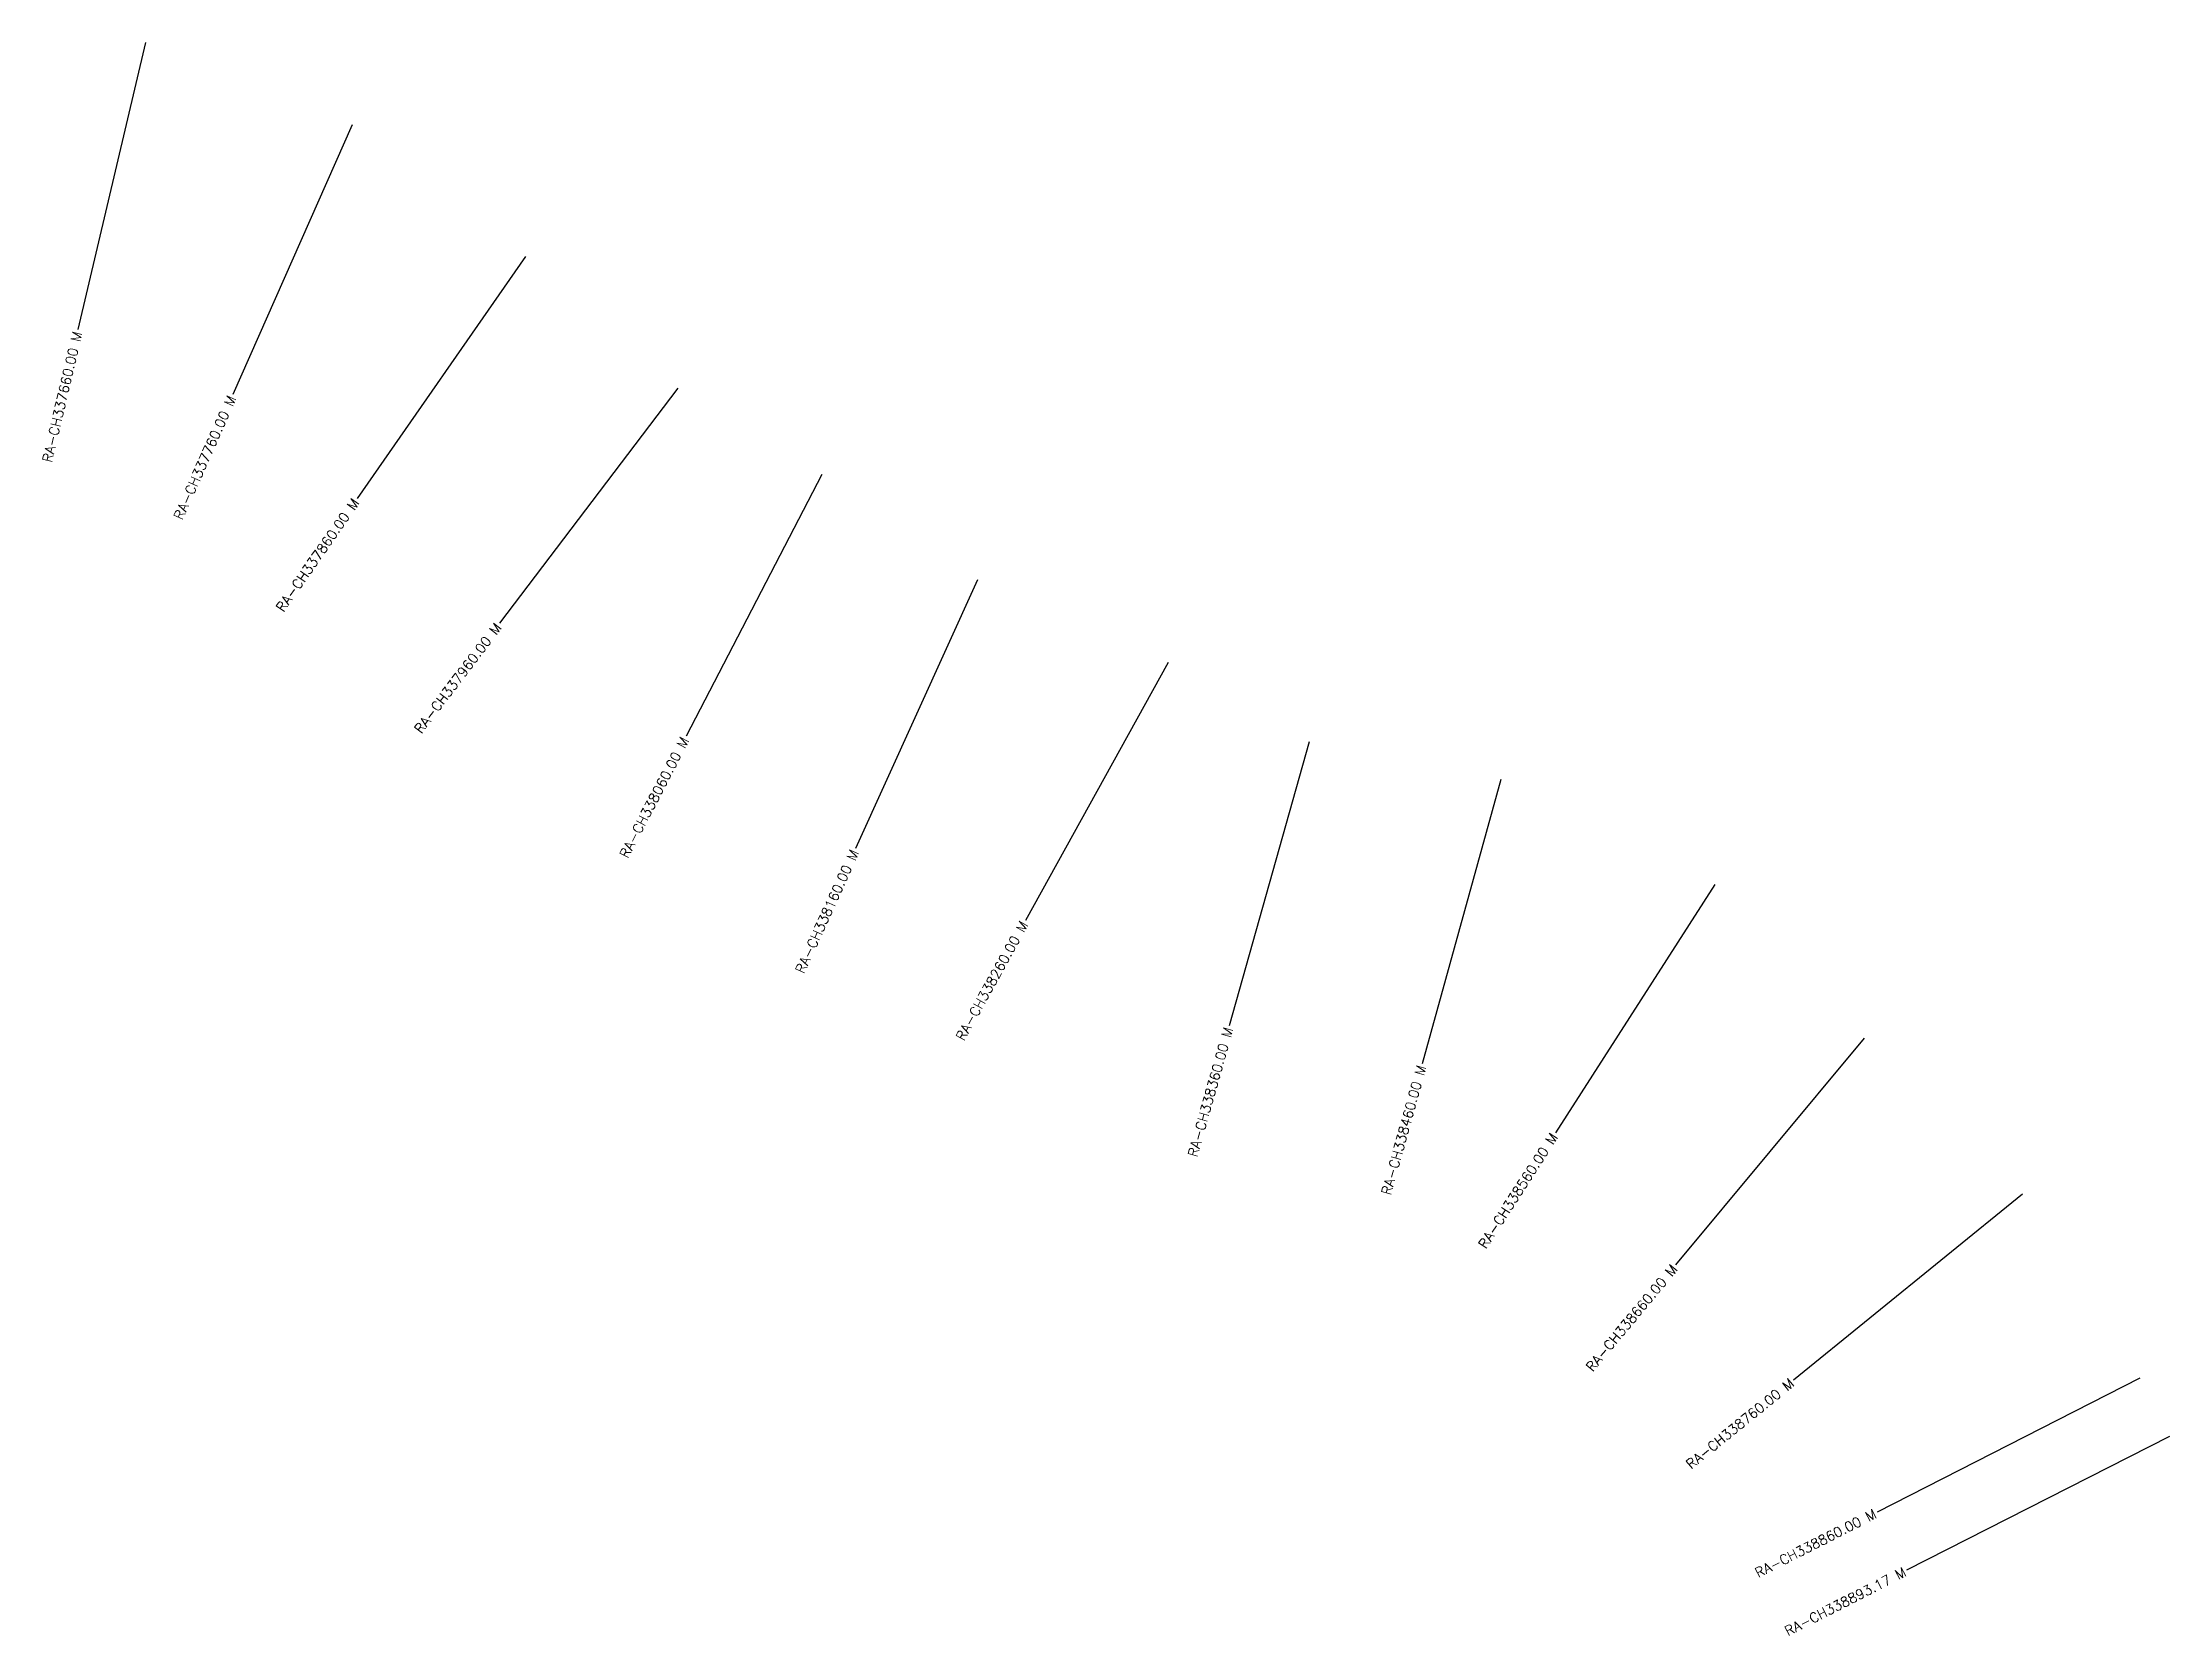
# Model space of a CAD drawing. Header units: metres. Extents: x 289004 to 294704, y 1989666 to 1993048.
# Drawn here: x 291607 to 292689, y 1989666 to 1990476 of the extents above; entities that cross this region are included whole.
import ezdxf
from ezdxf.enums import TextEntityAlignment as Align

# ---------------------------------------------------------------- set-up
doc = ezdxf.new("R2010")
doc.units = ezdxf.units.M
doc.header["$MEASUREMENT"] = 0
doc.layers.add('CS', color=134, linetype='Continuous')
doc.layers.add('CSMark', color=6, linetype='Continuous')
doc.styles.get("Standard").update_dxf_attribs({"font": 'simplex.shx'})

msp = doc.modelspace()

# ---------------------------------------------------------------- texts
at = {"layer": 'CSMark'}
for s, rotation, p in [('RA-CH337660.00 M', 76.8046, (291624.6, 1990329.1)), ('RA-CH337760.00 M', 66.1045, (291703.2, 1990296.2)), ('RA-CH337860.00 M', 55.1693, (291766.2, 1990243.4)), ('RA-CH337960.00 M', 52.8108, (291838.7, 1990180)), ('RA-CH338060.00 M', 62.5465, (291933.7, 1990122.4)), ('RA-CH338160.00 M', 65.5986, (292020, 1990065.2)), ('RA-CH338260.00 M', 61.0461, (292106.3, 1990028.7)), ('RA-CH338360.00 M', 74.2559, (292210.2, 1989975.1)), ('RA-CH338460.00 M', 74.5237, (292308.4, 1989955.8)), ('RA-CH338560.00 M', 57.2357, (292375.9, 1989920.8)), ('RA-CH338660.00 M', 50.2672, (292437, 1989853.6)), ('RA-CH338760.00 M', 39.0944, (292496.8, 1989795.1)), ('RA-CH338860.00 M', 26.9777, (292539.2, 1989728.2)), ('RA-CH338893.17 M', 26.9777, (292554.3, 1989698.6))]:
    msp.add_text(s, height=5, rotation=rotation, dxfattribs=at).set_placement(p, align=Align.MIDDLE_RIGHT)

# ---------------------------------------------------------------- linework, layer by layer
at = {"layer": 'CS'}
for p, q in [((291659.1, 1990476.1), (291624.8, 1990330.1)), ((291764.3, 1990434.2), (291703.6, 1990297.1)), ((291852.5, 1990367.3), (291766.8, 1990244.2)), ((291930, 1990300.3), (291839.3, 1990180.8)), ((292003.3, 1990256.4), (291934.2, 1990123.3)), ((292082.4, 1990202.8), (292020.4, 1990066.1)), ((292179.4, 1990160.8), (292106.8, 1990029.5)), ((292251.1, 1990120.4), (292210.4, 1989976)), ((292348.7, 1990101.3), (292308.6, 1989956.7)), ((292457.6, 1990047.8), (292376.4, 1989921.6)), ((292533.5, 1989969.7), (292437.6, 1989854.4)), ((292614, 1989890.3), (292497.5, 1989795.7)), ((292673.8, 1989796.7), (292540.1, 1989728.6)), ((292688.8, 1989767.1), (292555.1, 1989699.1))]:
    msp.add_line(p, q, dxfattribs=at)

msp.set_redraw_order([(e.dxf.handle, doc.entitydb.next_handle()) for e in msp.query("TEXT MTEXT ATTDEF DIMENSION ARC_DIMENSION")])  # texts and dimensions are drawn at this point

doc.saveas('drawing.dxf')
